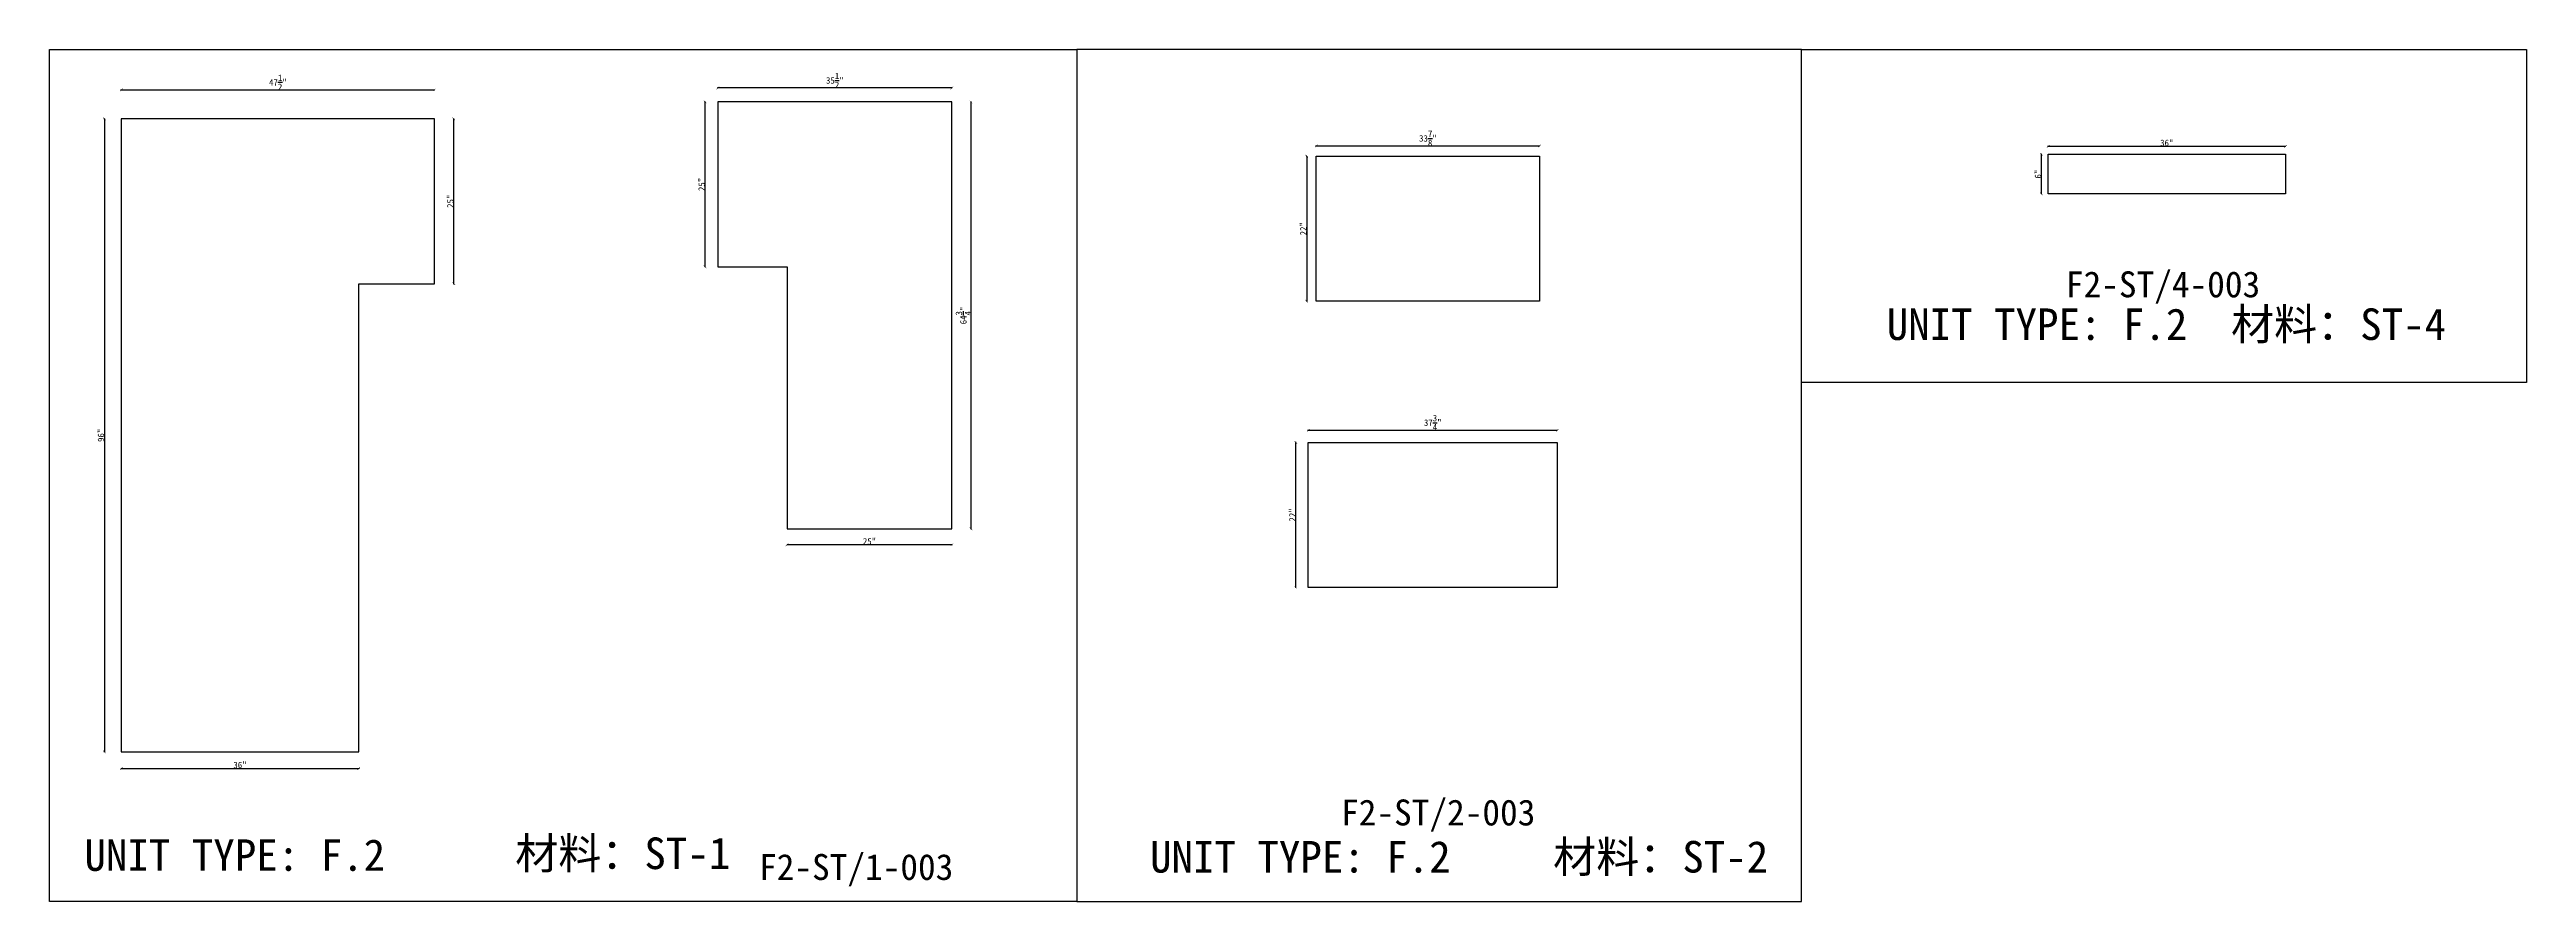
# Model space of a CAD drawing. Header units: millimetres. Extents: x -46966 to 138077, y -48408 to 2116.
# Drawn here: x 52657 to 62197, y -13205 to -9923 of the extents above; entities that cross this region are included whole.
import ezdxf
from ezdxf.enums import TextEntityAlignment as Align

# ---------------------------------------------------------------- set-up
doc = ezdxf.new("R2010")
doc.units = ezdxf.units.MM
doc.layers.add('PART_NUMBER', color=3, linetype='Continuous')
doc.styles.add('样式 1', font='')
doc.styles.get('样式 1').set_extended_font_data('NSimSun')
doc.dimstyles.new('副本 ISO-25', dxfattribs={"dimtxt": 25, "dimasz": 10, "dimexe": 1.5, "dimexo": 0.5, "dimtad": 1, "dimlfac": 0.03937, "dimlunit": 5, "dimtxsty": '样式 1', "dimblk": 'ARCHTICK', "dimcen": 2.5, "dimclrd": 256, "dimclrt": 1, "dimazin": 3, "dimtfac": 1, "dimtmove": 0, "dimatfit": 3, "dimfxlon": 1})

msp = doc.modelspace()

# ---------------------------------------------------------------- texts
at = {"style": '样式 1'}
for s, p in [('UNIT TYPE: F.2', (59733.131, -11042.268)), ('材料：ST-4', (61059.412, -11042.268)), ('UNIT TYPE: F.2', (52791.205, -13087.297)), ('材料：ST-1', (54450.492, -13080.642)), ('UNIT TYPE: F.2', (56895.615, -13094.074)), ('材料：ST-2', (58448.34, -13094.074))]:
    msp.add_text(s, height=121.5865, dxfattribs=at).set_placement(p)
at = {"layer": 'PART_NUMBER', "color": 3, "style": '样式 1'}
for s, p in [('F2-ST/4-003', (60797.59, -10827.942)), ('F2-ST/2-003', (58005.716, -12862.6)), ('F2-ST/1-003', (55763.834, -13072.6))]:
    msp.add_text(s, height=100, dxfattribs=at).set_placement(p, align=Align.MIDDLE_CENTER)

# ---------------------------------------------------------------- blocks, each defined once
blk = doc.blocks.new('_ArchTick')
at = {"color": 0, "linetype": 'ByBlock', "const_width": 0.15}
blk.add_lwpolyline([(-0.5, -0.5), (0.5, 0.5)], dxfattribs=at)
blk = doc.blocks.new('*D1184')
at = {"color": 0, "lineweight": -2, "transparency": 16777216}
for p, q in [((55230.8, -10072.5), (55230.8, -10070)), ((56132.5, -10072.5), (56132.5, -10070))]:
    blk.add_line(p, q, dxfattribs=at)
at = {"lineweight": -2, "transparency": 16777216}
blk.add_line((56132.5, -10071.5), (55230.8, -10071.5), dxfattribs=at)
at = {"layer": 'Defpoints', "color": 0, "transparency": 16777216}
for p in [(55230.8, -10071.5), (55230.8, -10125.5), (56132.5, -10125.5)]:
    blk.add_point(p, dxfattribs=at)
at = {"lineweight": -2, "transparency": 16777216, "xscale": 10, "yscale": 10, "zscale": 10, "rotation": 180}
blk.add_blockref('_ArchTick', (55230.8, -10071.5), dxfattribs=at)
at = {"lineweight": -2, "transparency": 16777216, "xscale": 10, "yscale": 10, "zscale": 10}
blk.add_blockref('_ArchTick', (56132.5, -10071.5), dxfattribs=at)
at = {"color": 1, "transparency": 16777216, "insert": (55681.6, -10042.5), "char_height": 25, "attachment_point": 5, "style": '样式 1'}
blk.add_mtext('\\A1;35{\\H1x;\\S1/2;}"', dxfattribs=at)
blk = doc.blocks.new('*D1185')
at = {"color": 0, "lineweight": -2, "transparency": 16777216}
for p, q in [((56204.9, -10125.5), (56207.4, -10125.5)), ((56204.9, -11770.1), (56207.4, -11770.1))]:
    blk.add_line(p, q, dxfattribs=at)
at = {"lineweight": -2, "transparency": 16777216}
blk.add_line((56205.9, -10125.5), (56205.9, -11770.1), dxfattribs=at)
at = {"layer": 'Defpoints', "color": 0, "transparency": 16777216}
for p in [(56132.5, -10125.5), (56132.5, -11770.1), (56205.9, -11770.1)]:
    blk.add_point(p, dxfattribs=at)
at = {"lineweight": -2, "transparency": 16777216, "xscale": 10, "yscale": 10, "zscale": 10}
for p, rotation in [((56205.9, -10125.5), 90), ((56205.9, -11770.1), 270)]:
    blk.add_blockref('_ArchTick', p, dxfattribs=dict(at, rotation=rotation))
at = {"color": 1, "transparency": 16777216, "insert": (56176.8, -10947.8), "char_height": 25, "attachment_point": 5, "rotation": 90, "style": '样式 1'}
blk.add_mtext('\\A1;64{\\H1x;\\S3/4;}"', dxfattribs=at)
blk = doc.blocks.new('*D1186')
at = {"color": 0, "lineweight": -2, "transparency": 16777216}
for p, q in [((55497.5, -11830.4), (55497.5, -11832.9)), ((56132.5, -11830.4), (56132.5, -11832.9))]:
    blk.add_line(p, q, dxfattribs=at)
at = {"lineweight": -2, "transparency": 16777216}
blk.add_line((56132.5, -11831.4), (55497.5, -11831.4), dxfattribs=at)
at = {"layer": 'Defpoints', "color": 0, "transparency": 16777216}
for p in [(55497.5, -11770.1), (56132.5, -11770.1), (55497.5, -11831.4)]:
    blk.add_point(p, dxfattribs=at)
at = {"lineweight": -2, "transparency": 16777216, "xscale": 10, "yscale": 10, "zscale": 10, "rotation": 180}
blk.add_blockref('_ArchTick', (55497.5, -11831.4), dxfattribs=at)
at = {"lineweight": -2, "transparency": 16777216, "xscale": 10, "yscale": 10, "zscale": 10}
blk.add_blockref('_ArchTick', (56132.5, -11831.4), dxfattribs=at)
at = {"color": 1, "transparency": 16777216, "insert": (55815, -11818.2), "char_height": 25, "attachment_point": 5, "style": '样式 1'}
blk.add_mtext('\\A1;25"', dxfattribs=at)
blk = doc.blocks.new('*D1187')
at = {"color": 0, "lineweight": -2, "transparency": 16777216}
for p, q in [((55182.7, -10125.5), (55180.2, -10125.5)), ((55182.7, -10760.5), (55180.2, -10760.5))]:
    blk.add_line(p, q, dxfattribs=at)
at = {"lineweight": -2, "transparency": 16777216}
blk.add_line((55181.7, -10760.5), (55181.7, -10125.5), dxfattribs=at)
at = {"layer": 'Defpoints', "color": 0, "transparency": 16777216}
for p in [(55181.7, -10125.5), (55230.8, -10125.5), (55230.8, -10760.5)]:
    blk.add_point(p, dxfattribs=at)
at = {"lineweight": -2, "transparency": 16777216, "xscale": 10, "yscale": 10, "zscale": 10}
for p, rotation in [((55181.7, -10125.5), 90), ((55181.7, -10760.5), 270)]:
    blk.add_blockref('_ArchTick', p, dxfattribs=dict(at, rotation=rotation))
at = {"color": 1, "transparency": 16777216, "insert": (55168.6, -10443), "char_height": 25, "attachment_point": 5, "rotation": 90, "style": '样式 1'}
blk.add_mtext('\\A1;25"', dxfattribs=at)
blk = doc.blocks.new('*D1188')
at = {"color": 0, "lineweight": -2, "transparency": 16777216}
for p, q in [((52933.2, -10079.7), (52933.2, -10077.2)), ((54139.7, -10079.7), (54139.7, -10077.2))]:
    blk.add_line(p, q, dxfattribs=at)
at = {"lineweight": -2, "transparency": 16777216}
blk.add_line((52933.2, -10078.7), (54139.7, -10078.7), dxfattribs=at)
at = {"layer": 'Defpoints', "color": 0, "transparency": 16777216}
for p in [(54139.7, -10078.7), (52933.2, -10190.4), (54139.7, -10190.4)]:
    blk.add_point(p, dxfattribs=at)
at = {"lineweight": -2, "transparency": 16777216, "xscale": 10, "yscale": 10, "zscale": 10, "rotation": 180}
blk.add_blockref('_ArchTick', (52933.2, -10078.7), dxfattribs=at)
at = {"lineweight": -2, "transparency": 16777216, "xscale": 10, "yscale": 10, "zscale": 10}
blk.add_blockref('_ArchTick', (54139.7, -10078.7), dxfattribs=at)
at = {"color": 1, "transparency": 16777216, "insert": (53536.5, -10049.7), "char_height": 25, "attachment_point": 5, "style": '样式 1'}
blk.add_mtext('\\A1;47{\\H1x;\\S1/2;}"', dxfattribs=at)
blk = doc.blocks.new('*D1189')
at = {"color": 0, "lineweight": -2, "transparency": 16777216}
for p, q in [((52869, -10190.4), (52866.5, -10190.4)), ((52869, -12628.8), (52866.5, -12628.8))]:
    blk.add_line(p, q, dxfattribs=at)
at = {"lineweight": -2, "transparency": 16777216}
blk.add_line((52868, -10190.4), (52868, -12628.8), dxfattribs=at)
at = {"layer": 'Defpoints', "color": 0, "transparency": 16777216}
for p in [(52933.2, -10190.4), (52868, -12628.8), (52933.2, -12628.8)]:
    blk.add_point(p, dxfattribs=at)
at = {"lineweight": -2, "transparency": 16777216, "xscale": 10, "yscale": 10, "zscale": 10}
for p, rotation in [((52868, -10190.4), 90), ((52868, -12628.8), 270)]:
    blk.add_blockref('_ArchTick', p, dxfattribs=dict(at, rotation=rotation))
at = {"color": 1, "transparency": 16777216, "insert": (52854.9, -11409.6), "char_height": 25, "attachment_point": 5, "rotation": 90, "style": '样式 1'}
blk.add_mtext('\\A1;96"', dxfattribs=at)
blk = doc.blocks.new('*D1190')
at = {"color": 0, "lineweight": -2, "transparency": 16777216}
for p, q in [((52933.2, -12692), (52933.2, -12694.5)), ((53847.6, -12692), (53847.6, -12694.5))]:
    blk.add_line(p, q, dxfattribs=at)
at = {"lineweight": -2, "transparency": 16777216}
blk.add_line((52933.2, -12693), (53847.6, -12693), dxfattribs=at)
at = {"layer": 'Defpoints', "color": 0, "transparency": 16777216}
for p in [(52933.2, -12628.8), (53847.6, -12628.8), (53847.6, -12693)]:
    blk.add_point(p, dxfattribs=at)
at = {"lineweight": -2, "transparency": 16777216, "xscale": 10, "yscale": 10, "zscale": 10, "rotation": 180}
blk.add_blockref('_ArchTick', (52933.2, -12693), dxfattribs=at)
at = {"lineweight": -2, "transparency": 16777216, "xscale": 10, "yscale": 10, "zscale": 10}
blk.add_blockref('_ArchTick', (53847.6, -12693), dxfattribs=at)
at = {"color": 1, "transparency": 16777216, "insert": (53390.4, -12679.9), "char_height": 25, "attachment_point": 5, "style": '样式 1'}
blk.add_mtext('\\A1;36"', dxfattribs=at)
blk = doc.blocks.new('*D1191')
at = {"color": 0, "lineweight": -2, "transparency": 16777216}
for p, q in [((54212.7, -10190.4), (54215.2, -10190.4)), ((54212.7, -10825.4), (54215.2, -10825.4))]:
    blk.add_line(p, q, dxfattribs=at)
at = {"lineweight": -2, "transparency": 16777216}
blk.add_line((54213.7, -10825.4), (54213.7, -10190.4), dxfattribs=at)
at = {"layer": 'Defpoints', "color": 0, "transparency": 16777216}
for p in [(54139.7, -10190.4), (54213.7, -10190.4), (54139.7, -10825.4)]:
    blk.add_point(p, dxfattribs=at)
at = {"lineweight": -2, "transparency": 16777216, "xscale": 10, "yscale": 10, "zscale": 10}
for p, rotation in [((54213.7, -10190.4), 90), ((54213.7, -10825.4), 270)]:
    blk.add_blockref('_ArchTick', p, dxfattribs=dict(at, rotation=rotation))
at = {"color": 1, "transparency": 16777216, "insert": (54200.6, -10507.9), "char_height": 25, "attachment_point": 5, "rotation": 90, "style": '样式 1'}
blk.add_mtext('\\A1;25"', dxfattribs=at)
blk = doc.blocks.new('*D1192')
at = {"color": 0, "lineweight": -2, "transparency": 16777216}
for p, q in [((57535.8, -10295.7), (57535.8, -10293.2)), ((58396.2, -10295.7), (58396.2, -10293.2))]:
    blk.add_line(p, q, dxfattribs=at)
at = {"lineweight": -2, "transparency": 16777216}
blk.add_line((57535.8, -10294.7), (58396.2, -10294.7), dxfattribs=at)
at = {"layer": 'Defpoints', "color": 0, "transparency": 16777216}
for p in [(58396.2, -10294.7), (57535.8, -10334.2), (58396.2, -10334.2)]:
    blk.add_point(p, dxfattribs=at)
at = {"lineweight": -2, "transparency": 16777216, "xscale": 10, "yscale": 10, "zscale": 10, "rotation": 180}
blk.add_blockref('_ArchTick', (57535.8, -10294.7), dxfattribs=at)
at = {"lineweight": -2, "transparency": 16777216, "xscale": 10, "yscale": 10, "zscale": 10}
blk.add_blockref('_ArchTick', (58396.2, -10294.7), dxfattribs=at)
at = {"color": 1, "transparency": 16777216, "insert": (57966, -10265.7), "char_height": 25, "attachment_point": 5, "style": '样式 1'}
blk.add_mtext('\\A1;33{\\H1x;\\S7/8;}"', dxfattribs=at)
blk = doc.blocks.new('*D1193')
at = {"color": 0, "lineweight": -2, "transparency": 16777216}
for p, q in [((57500.1, -10334.2), (57497.6, -10334.2)), ((57500.1, -10893), (57497.6, -10893))]:
    blk.add_line(p, q, dxfattribs=at)
at = {"lineweight": -2, "transparency": 16777216}
blk.add_line((57499.1, -10334.2), (57499.1, -10893), dxfattribs=at)
at = {"layer": 'Defpoints', "color": 0, "transparency": 16777216}
for p in [(57535.8, -10334.2), (57499.1, -10893), (57535.8, -10893)]:
    blk.add_point(p, dxfattribs=at)
at = {"lineweight": -2, "transparency": 16777216, "xscale": 10, "yscale": 10, "zscale": 10}
for p, rotation in [((57499.1, -10334.2), 90), ((57499.1, -10893), 270)]:
    blk.add_blockref('_ArchTick', p, dxfattribs=dict(at, rotation=rotation))
at = {"color": 1, "transparency": 16777216, "insert": (57486, -10613.6), "char_height": 25, "attachment_point": 5, "rotation": 90, "style": '样式 1'}
blk.add_mtext('\\A1;22"', dxfattribs=at)
blk = doc.blocks.new('*D1194')
at = {"color": 0, "lineweight": -2, "transparency": 16777216}
for p, q in [((57505.2, -11391), (57505.2, -11388.5)), ((58464.1, -11391), (58464.1, -11388.5))]:
    blk.add_line(p, q, dxfattribs=at)
at = {"lineweight": -2, "transparency": 16777216}
blk.add_line((57505.2, -11390), (58464.1, -11390), dxfattribs=at)
at = {"layer": 'Defpoints', "color": 0, "transparency": 16777216}
for p in [(57505.2, -11436.9), (58464.1, -11390), (58464.1, -11436.9)]:
    blk.add_point(p, dxfattribs=at)
at = {"lineweight": -2, "transparency": 16777216, "xscale": 10, "yscale": 10, "zscale": 10, "rotation": 180}
blk.add_blockref('_ArchTick', (57505.2, -11390), dxfattribs=at)
at = {"lineweight": -2, "transparency": 16777216, "xscale": 10, "yscale": 10, "zscale": 10}
blk.add_blockref('_ArchTick', (58464.1, -11390), dxfattribs=at)
at = {"color": 1, "transparency": 16777216, "insert": (57984.6, -11360.9), "char_height": 25, "attachment_point": 5, "style": '样式 1'}
blk.add_mtext('\\A1;37{\\H1x;\\S3/4;}"', dxfattribs=at)
blk = doc.blocks.new('*D1195')
at = {"color": 0, "lineweight": -2, "transparency": 16777216}
for p, q in [((57458.1, -11436.9), (57455.6, -11436.9)), ((57458.1, -11995.7), (57455.6, -11995.7))]:
    blk.add_line(p, q, dxfattribs=at)
at = {"lineweight": -2, "transparency": 16777216}
blk.add_line((57457.1, -11995.7), (57457.1, -11436.9), dxfattribs=at)
at = {"layer": 'Defpoints', "color": 0, "transparency": 16777216}
for p in [(57457.1, -11436.9), (57505.2, -11436.9), (57505.2, -11995.7)]:
    blk.add_point(p, dxfattribs=at)
at = {"lineweight": -2, "transparency": 16777216, "xscale": 10, "yscale": 10, "zscale": 10}
for p, rotation in [((57457.1, -11436.9), 90), ((57457.1, -11995.7), 270)]:
    blk.add_blockref('_ArchTick', p, dxfattribs=dict(at, rotation=rotation))
at = {"color": 1, "transparency": 16777216, "insert": (57444, -11716.3), "char_height": 25, "attachment_point": 5, "rotation": 90, "style": '样式 1'}
blk.add_mtext('\\A1;22"', dxfattribs=at)
blk = doc.blocks.new('*D1196')
at = {"color": 0, "lineweight": -2, "transparency": 16777216}
for p, q in [((60354.8, -10297.3), (60354.8, -10294.8)), ((61269.2, -10297.3), (61269.2, -10294.8))]:
    blk.add_line(p, q, dxfattribs=at)
at = {"lineweight": -2, "transparency": 16777216}
blk.add_line((60354.8, -10296.3), (61269.2, -10296.3), dxfattribs=at)
at = {"layer": 'Defpoints', "color": 0, "transparency": 16777216}
for p in [(61269.2, -10296.3), (60354.8, -10327.1), (61269.2, -10327.1)]:
    blk.add_point(p, dxfattribs=at)
at = {"lineweight": -2, "transparency": 16777216, "xscale": 10, "yscale": 10, "zscale": 10, "rotation": 180}
blk.add_blockref('_ArchTick', (60354.8, -10296.3), dxfattribs=at)
at = {"lineweight": -2, "transparency": 16777216, "xscale": 10, "yscale": 10, "zscale": 10}
blk.add_blockref('_ArchTick', (61269.2, -10296.3), dxfattribs=at)
at = {"color": 1, "transparency": 16777216, "insert": (60812, -10283.2), "char_height": 25, "attachment_point": 5, "style": '样式 1'}
blk.add_mtext('\\A1;36"', dxfattribs=at)
blk = doc.blocks.new('*D1197')
at = {"color": 0, "lineweight": -2, "transparency": 16777216}
for p, q in [((60330, -10327.1), (60327.5, -10327.1)), ((60330, -10479.5), (60327.5, -10479.5))]:
    blk.add_line(p, q, dxfattribs=at)
at = {"lineweight": -2, "transparency": 16777216}
blk.add_line((60329, -10479.5), (60329, -10327.1), dxfattribs=at)
at = {"layer": 'Defpoints', "color": 0, "transparency": 16777216}
for p in [(60329, -10327.1), (60354.8, -10327.1), (60354.8, -10479.5)]:
    blk.add_point(p, dxfattribs=at)
at = {"lineweight": -2, "transparency": 16777216, "xscale": 10, "yscale": 10, "zscale": 10}
for p, rotation in [((60329, -10327.1), 90), ((60329, -10479.5), 270)]:
    blk.add_blockref('_ArchTick', p, dxfattribs=dict(at, rotation=rotation))
at = {"color": 1, "transparency": 16777216, "insert": (60315.9, -10403.3), "char_height": 25, "attachment_point": 5, "rotation": 90, "style": '样式 1'}
blk.add_mtext('\\A1;6"', dxfattribs=at)

# ---------------------------------------------------------------- dimensions: what is measured, and where the dimension line sits
for base, p1, p2, picture, middle in [((55230.753, -10071.48), (56132.453, -10125.452), (55230.753, -10125.452), '*D1184', (55681.603, -10042.456)), ((54139.737, -10078.687), (52933.237, -10190.409), (54139.737, -10190.409), '*D1188', (53536.487, -10049.663)), ((58396.186, -10294.745), (57535.761, -10334.172), (58396.186, -10334.172), '*D1192', (57965.973, -10265.652)), ((61269.222, -10296.276), (60354.822, -10327.111), (61269.222, -10327.111), '*D1196', (60812.022, -10283.151)), ((58464.063, -11390.014), (57505.213, -11436.871), (58464.063, -11436.871), '*D1194', (57984.638, -11360.921)), ((55497.453, -11831.358), (56132.453, -11770.102), (55497.453, -11770.102), '*D1186', (55814.953, -11818.233)), ((53847.637, -12693.001), (52933.237, -12628.809), (53847.637, -12628.809), '*D1190', (53390.437, -12679.876))]:
    dim = msp.add_linear_dim(base=base, p1=p1, p2=p2, dimstyle='副本 ISO-25')
    dim.commit()
    dim.dimension.update_dxf_attribs({"geometry": picture, "text_midpoint": middle})
for base, p1, p2, picture, middle in [((52868.005, -12628.809), (52933.237, -10190.409), (52933.237, -12628.809), '*D1189', (52854.88, -11409.609)), ((54213.74, -10190.409), (54139.737, -10825.409), (54139.737, -10190.409), '*D1191', (54200.615, -10507.909)), ((55181.708, -10125.452), (55230.753, -10760.452), (55230.753, -10125.452), '*D1187', (55168.583, -10442.952)), ((56205.894, -11770.102), (56132.453, -10125.452), (56132.453, -11770.102), '*D1185', (56176.8, -10947.777)), ((57499.115, -10892.972), (57535.761, -10334.172), (57535.761, -10892.972), '*D1193', (57485.99, -10613.572)), ((60328.987, -10327.111), (60354.822, -10479.511), (60354.822, -10327.111), '*D1197', (60315.862, -10403.311)), ((57457.104, -11436.871), (57505.213, -11995.671), (57505.213, -11436.871), '*D1195', (57443.979, -11716.271))]:
    dim = msp.add_linear_dim(base=base, p1=p1, p2=p2, angle=90, dimstyle='副本 ISO-25')
    dim.commit()
    dim.dimension.update_dxf_attribs({"geometry": picture, "text_midpoint": middle})

# ---------------------------------------------------------------- linework, layer by layer
at = {"color": 1}
for points in [[(52656.747, -9923.375), (56613.629, -9923.375), (56613.629, -13205.431), (52656.747, -13205.431)], [(56613.629, -13205.431), (59405.503, -13205.431), (59405.503, -9923.375), (56613.629, -9923.375)], [(59405.503, -9923.375), (62197.377, -9923.375), (62197.377, -11205.772), (59405.503, -11205.772)]]:
    msp.add_lwpolyline(points, close=True, dxfattribs=at)
for points in [[(53847.637, -10825.409), (54139.737, -10825.409), (54139.737, -10190.409), (52933.237, -10190.409), (52933.237, -12628.809), (53847.637, -12628.809)], [(56132.453, -10125.452), (55230.753, -10125.452), (55230.753, -10760.452), (55497.453, -10760.452), (55497.453, -11770.102), (56132.453, -11770.102)], [(57535.761, -10334.172), (58396.186, -10334.172), (58396.186, -10892.972), (57535.761, -10892.972)], [(60354.822, -10327.111), (61269.222, -10327.111), (61269.222, -10479.511), (60354.822, -10479.511)], [(57505.213, -11436.871), (58464.063, -11436.871), (58464.063, -11995.671), (57505.213, -11995.671)]]:
    msp.add_lwpolyline(points, close=True)

msp.set_redraw_order([(e.dxf.handle, doc.entitydb.next_handle()) for e in msp.query("TEXT MTEXT ATTDEF DIMENSION ARC_DIMENSION")])  # texts and dimensions are drawn at this point

doc.saveas('drawing.dxf')
